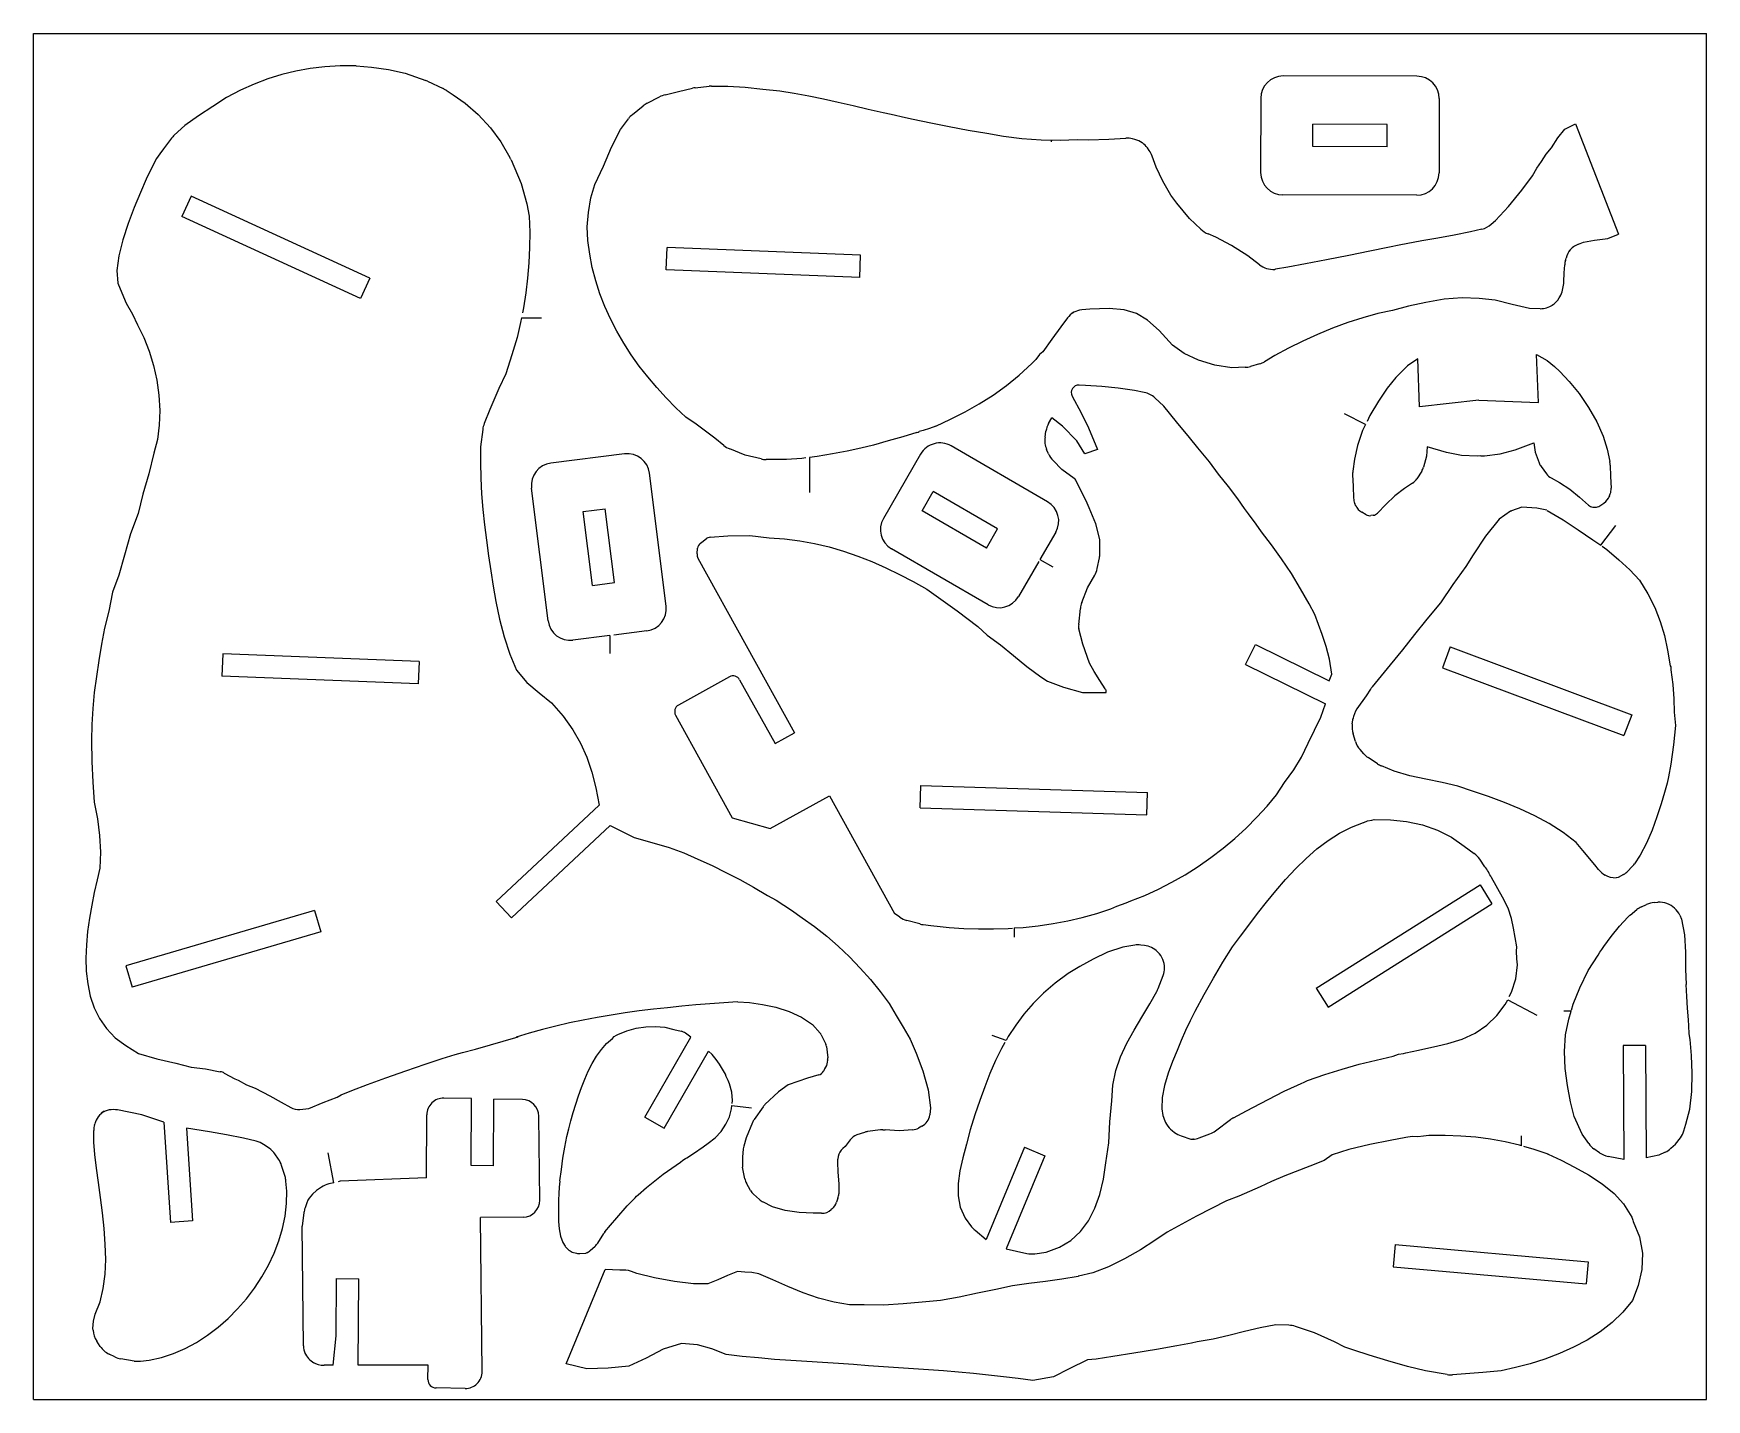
# Model space of a CAD drawing. Extents: x 144 to 444, y 514 to 759.
import ezdxf

# ---------------------------------------------------------------- set-up
doc = ezdxf.new("R2010")
doc.units = 0
doc.linetypes.add('AUSGEZOGEN', pattern=[0])
doc.layers.add('01_DREHEN', color=7, linetype='AUSGEZOGEN')
doc.layers.add('02_MITTEL', color=2, linetype='AUSGEZOGEN')

msp = doc.modelspace()

# ---------------------------------------------------------------- linework, layer by layer
at = {"layer": '01_DREHEN'}
for p, q in [((198.917185, 753.090699), (196.176585, 752.919353)), ((201.775342, 753.132685), (198.917185, 753.090699)), ((201.808927, 753.131683), (204.568345, 752.881311)), ((185.975886, 750.775303), (183.512518, 749.833444)), ((188.45326, 751.546587), (185.975886, 750.775303)), ((190.965356, 752.155519), (188.45326, 751.546587)), ((193.532892, 752.610356), (190.965356, 752.155519)), ((196.176585, 752.919353), (193.532892, 752.610356)), ((204.568345, 752.881311), (207.587769, 752.471917)), ((207.587769, 752.471917), (210.599647, 751.810639)), ((210.599647, 751.810639), (214.25705, 750.466257)), ((214.564127, 750.338656), (217.390798, 749.023743)), ((392.006096, 751.242842), (368.006386, 751.292049)), ((178.544899, 747.405145), (176.101249, 745.791112)), ((181.042439, 748.712821), (178.544899, 747.405145)), ((183.512518, 749.833444), (181.042439, 748.712821)), ((217.900225, 748.739881), (219.166338, 747.907953)), ((219.166338, 747.907953), (221.352297, 746.436052)), ((253.961659, 746.395307), (256.192672, 747.532406)), ((257.202287, 747.886393), (259.614705, 748.508986)), ((259.614705, 748.508986), (262.116919, 749.091622)), ((262.585988, 749.17178), (265.089692, 749.447627)), ((265.527012, 749.471686), (268.407933, 749.472209)), ((268.407933, 749.472209), (271.568105, 749.258653)), ((271.568105, 749.258653), (274.706398, 748.94232)), ((274.706398, 748.94232), (277.741142, 748.634462)), ((277.741142, 748.634462), (280.319104, 748.199915)), ((280.319104, 748.199915), (282.934736, 747.711279)), ((282.934736, 747.711279), (285.579351, 747.175975)), ((285.579351, 747.175975), (288.244484, 746.601329)), ((363.998233, 747.300299), (363.970896, 733.967127)), ((395.997846, 747.234689), (395.970509, 733.901517)), ((173.530752, 744.143751), (171.051954, 742.379097)), ((176.101249, 745.791112), (173.530752, 744.143751)), ((221.352297, 746.436052), (223.685089, 744.369231)), ((223.685089, 744.369231), (225.901292, 741.963825)), ((251.33717, 744.383884), (253.262245, 745.941276)), ((288.244484, 746.601329), (290.921492, 745.994744)), ((290.921492, 745.994744), (293.601821, 745.363584)), ((293.601821, 745.363584), (296.276917, 744.715214)), ((296.276917, 744.715214), (297.732962, 744.434719)), ((297.732962, 744.434719), (300.30596, 743.862451)), ((171.051954, 742.379097), (169.165032, 740.6685)), ((225.901292, 741.963825), (227.737483, 739.47617)), ((247.587652, 738.497825), (249.217109, 741.671203)), ((249.217109, 741.671203), (250.601168, 743.603421)), ((300.30596, 743.862451), (301.678611, 743.549253)), ((301.678611, 743.549253), (304.84913, 742.875842)), ((304.84913, 742.875842), (308.136631, 742.197526)), ((308.136631, 742.197526), (311.499336, 741.569022)), ((311.499336, 741.569022), (314.895494, 741.044982)), ((314.895494, 741.044982), (317.868274, 740.501513)), ((373.313684, 738.614601), (373.321886, 742.614552)), ((386.655058, 742.587215), (373.321886, 742.614552)), ((386.646856, 738.587263), (386.655058, 742.587215)), ((417.26368, 740.183425), (418.519487, 741.759961)), ((418.519487, 741.759961), (420.428159, 742.694256)), ((420.428159, 742.694256), (428.149508, 722.912784)), ((167.245838, 738.235988), (166.558655, 737.319688)), ((168.654901, 740.109387), (167.245838, 738.235988)), ((227.737483, 739.47617), (229.36759, 736.674042)), ((246.146731, 735.109655), (247.587652, 738.497825)), ((317.868274, 740.501513), (321.171316, 740.078896)), ((321.171316, 740.078896), (324.613199, 739.814669)), ((324.613199, 739.814669), (328.002501, 739.746367)), ((326.446544, 739.475443), (326.462549, 739.553901)), ((326.462549, 739.553901), (326.492475, 739.637818)), ((326.492475, 739.637818), (326.529345, 739.724459)), ((328.002501, 739.746367), (331.147802, 739.911528)), ((331.147802, 739.911528), (333.099862, 739.814866)), ((333.099862, 739.814866), (336.72839, 739.942552)), ((336.72839, 739.942552), (339.782585, 740.120855)), ((341.425152, 739.896123), (341.005129, 740.003352)), ((342.766001, 739.271565), (342.75645, 739.278368)), ((343.98693, 737.949702), (343.666679, 738.384793)), ((386.646856, 738.587263), (373.313684, 738.614601)), ((415.185122, 737.234935), (416.131092, 738.374496)), ((416.131092, 738.374496), (417.26368, 740.183425)), ((166.015506, 736.473135), (164.969561, 734.520412)), ((166.558655, 737.319688), (166.015506, 736.473135)), ((229.593414, 736.222491), (231.37748, 732.009605)), ((244.558171, 731.831988), (246.146731, 735.109655)), ((345.227326, 734.951859), (344.538166, 736.907817)), ((413.498633, 734.779704), (414.336644, 735.94911)), ((414.336644, 735.94911), (415.185122, 737.234935)), ((164.15938, 732.756263), (163.110778, 730.406548)), ((164.969561, 734.520412), (164.15938, 732.756263)), ((231.37748, 732.009605), (232.367355, 728.340763)), ((346.440133, 732.401175), (345.227326, 734.951859)), ((347.851528, 729.896284), (346.440133, 732.401175)), ((410.787558, 730.809632), (412.693248, 733.366415)), ((412.693248, 733.366415), (413.498633, 734.779704)), ((163.110778, 730.406548), (161.98468, 727.721586)), ((172.232311, 729.734336), (170.560885, 726.100327)), ((204.257698, 715.004582), (172.232311, 729.734336)), ((243.446354, 726.813772), (243.876985, 729.45823)), ((243.876985, 729.45823), (244.558171, 731.831988)), ((348.932494, 728.469956), (347.851528, 729.896284)), ((391.962356, 729.909766), (367.962646, 729.958974)), ((408.38939, 727.88302), (410.787558, 730.809632)), ((161.98468, 727.721586), (160.890921, 724.840594)), ((202.586272, 711.370573), (170.560885, 726.100327)), ((232.367355, 728.340763), (232.836373, 726.121354)), ((232.836373, 726.121354), (232.904553, 723.28487)), ((243.208821, 724.229014), (243.446354, 726.813772)), ((351.213786, 725.751556), (348.932494, 728.469956)), ((406.10657, 725.36024), (408.38939, 727.88302)), ((160.890921, 724.840594), (159.939305, 721.902824)), ((232.904553, 723.28487), (232.876176, 720.499704)), ((243.357528, 721.764648), (243.208821, 724.229014)), ((353.230766, 723.817506), (351.213786, 725.751556)), ((401.60559, 723.328944), (398.682, 722.741991)), ((403.646547, 723.822191), (401.60559, 723.328944)), ((405.319487, 724.681338), (406.10657, 725.36024)), ((159.939305, 721.902824), (159.239736, 719.047455)), ((232.876176, 720.499704), (232.750593, 717.757607)), ((243.668487, 719.33013), (243.357528, 721.764648)), ((257.37158, 716.52794), (257.527801, 720.524848)), ((292.251693, 719.167646), (257.527801, 720.524848)), ((355.967869, 722.360164), (354.590823, 722.960816)), ((358.743774, 720.864899), (355.967869, 722.360164)), ((361.70312, 719.02454), (358.743774, 720.864899)), ((386.787418, 720.525207), (383.553098, 719.865699)), ((389.093739, 720.996952), (386.787418, 720.525207)), ((390.095997, 721.19911), (389.093739, 720.996952)), ((392.874476, 721.718762), (390.095997, 721.19911)), ((395.754052, 722.21916), (392.874476, 721.718762)), ((398.682, 722.741991), (395.754052, 722.21916)), ((419.47831, 720.132441), (419.294949, 719.901426)), ((420.951543, 721.132196), (421.850496, 721.48922)), ((421.850496, 721.48922), (423.856627, 721.868255)), ((423.856627, 721.868255), (426.2407, 722.162897)), ((426.2407, 722.162897), (428.149508, 722.912784)), ((159.239736, 719.047455), (158.901982, 716.413706)), ((232.750593, 717.757607), (232.527189, 715.050362)), ((244.134358, 716.928536), (243.668487, 719.33013)), ((292.095471, 715.170738), (292.251693, 719.167646)), ((363.74921, 717.435711), (361.70312, 719.02454)), ((372.042678, 717.578762), (368.856913, 716.986405)), ((375.804696, 718.310663), (372.042678, 717.578762)), ((379.766843, 719.100257), (375.804696, 718.310663)), ((383.553098, 719.865699), (379.766843, 719.100257)), ((418.414101, 715.964092), (418.504499, 717.441874)), ((418.621235, 718.186665), (418.735572, 718.634726)), ((158.901982, 716.413706), (159.035945, 714.140725)), ((159.035945, 714.140725), (159.751396, 712.367797)), ((204.257698, 715.004582), (202.586272, 711.370573)), ((232.527189, 715.050362), (232.205313, 712.369684)), ((244.747693, 714.562935), (244.134358, 716.928536)), ((245.501169, 712.236447), (244.747693, 714.562935)), ((292.095471, 715.170738), (257.37158, 716.52794)), ((366.623372, 716.615383), (366.501445, 716.606244)), ((368.856913, 716.986405), (366.623372, 716.615383)), ((418.334157, 714.347485), (418.414101, 715.964092)), ((159.751396, 712.367797), (160.563276, 710.535856)), ((232.205313, 712.369684), (231.784316, 709.707324)), ((246.387319, 709.9521), (245.501169, 712.236447)), ((396.857958, 711.245029), (393.608674, 710.688287)), ((400.096349, 711.52032), (396.857958, 711.245029)), ((403.182239, 711.389335), (400.096349, 711.52032)), ((406.055425, 711.088788), (403.182239, 711.389335)), ((409.095919, 710.275278), (406.055425, 711.088788)), ((417.514756, 711.486139), (417.614538, 711.655742)), ((418.089323, 712.899951), (418.26144, 713.760979)), ((160.563276, 710.535856), (161.684595, 708.560228)), ((161.684595, 708.560228), (162.605742, 706.635412)), ((231.784316, 709.707324), (231.609802, 708.818505)), ((247.398833, 707.712982), (246.387319, 709.9521)), ((330.200038, 708.740219), (330.431707, 708.884662)), ((331.909093, 709.348345), (331.487998, 709.259211)), ((333.318415, 709.435845), (331.909093, 709.348345)), ((336.790143, 709.567545), (333.318415, 709.435845)), ((339.485669, 709.354755), (336.790143, 709.567545)), ((341.689062, 708.694315), (339.485669, 709.354755)), ((343.68438, 707.483095), (341.689062, 708.694315)), ((385.000311, 708.667996), (382.302422, 707.934927)), ((387.64386, 709.229762), (385.000311, 708.667996)), ((390.490105, 709.974922), (387.64386, 709.229762)), ((393.608674, 710.688287), (390.490105, 709.974922)), ((412.19323, 709.558469), (409.095919, 710.275278)), ((414.110856, 709.551927), (412.19323, 709.558469)), ((416.312262, 710.203225), (416.254941, 710.165775)), ((162.605742, 706.635412), (163.705374, 704.378942)), ((231.263548, 707.055), (230.642395, 704.404526)), ((231.433249, 707.919301), (231.263548, 707.055)), ((231.433249, 707.919301), (235.034854, 707.919301)), ((248.528251, 705.522193), (247.398833, 707.712982)), ((249.768211, 703.382766), (248.528251, 705.522193)), ((328.143668, 706.277031), (326.513782, 704.059208)), ((329.34263, 707.883167), (328.143668, 706.277031)), ((345.755678, 705.617965), (343.68438, 707.483095)), ((348.187026, 702.995765), (345.755678, 705.617965)), ((376.855263, 706.040162), (374.161727, 704.921148)), ((379.57814, 707.051872), (376.855263, 706.040162)), ((382.302422, 707.934927), (379.57814, 707.051872)), ((163.705374, 704.378942), (164.654981, 701.944318)), ((230.642395, 704.404526), (229.675258, 701.28106)), ((251.111317, 701.297829), (249.768211, 703.382766)), ((326.513782, 704.059208), (324.893564, 701.837164)), ((350.255894, 701.525022), (348.187026, 702.995765)), ((368.974072, 702.446464), (366.535699, 701.133445)), ((371.525341, 703.716128), (368.974072, 702.446464)), ((374.161727, 704.921148), (371.525341, 703.716128)), ((164.654981, 701.944318), (165.435726, 699.376172)), ((165.435726, 699.376172), (166.0287, 696.718967)), ((229.675258, 701.28106), (228.610536, 697.891589)), ((252.550177, 699.2704), (251.111317, 701.297829)), ((254.077405, 697.303574), (252.550177, 699.2704)), ((320.691473, 697.655126), (322.919833, 699.691697)), ((323.678366, 700.457008), (322.919833, 699.691697)), ((324.342539, 701.309611), (323.678366, 700.457008)), ((324.893564, 701.837164), (324.342539, 701.309611)), ((352.857098, 700.297072), (350.255894, 701.525022)), ((355.773286, 699.411247), (352.857098, 700.297072)), ((358.787106, 698.966701), (355.773286, 699.411247)), ((361.184884, 699.04622), (358.787106, 698.966701)), ((363.762531, 699.661563), (362.158364, 699.199985)), ((366.535699, 701.133445), (364.666084, 700.047073)), ((390.313244, 699.301275), (389.095435, 698.126727)), ((392.138135, 700.55219), (390.313244, 699.301275)), ((392.463619, 691.93224), (392.138135, 700.55219)), ((413.781547, 692.737191), (413.456064, 701.357141)), ((413.456064, 701.357141), (415.370092, 700.247406)), ((415.370092, 700.247406), (416.673007, 699.168038)), ((416.673007, 699.168038), (417.645331, 698.308852)), ((166.0287, 696.718967), (166.415096, 694.017299)), ((228.610536, 697.891589), (227.343309, 695.22529)), ((255.685604, 695.400479), (254.077405, 697.303574)), ((318.376823, 695.785489), (320.691473, 697.655126)), ((388.190672, 697.196663), (386.669109, 695.2732)), ((389.095435, 698.126727), (388.190672, 697.196663)), ((417.645331, 698.308852), (419.307611, 696.505609)), ((419.307611, 696.505609), (421.070563, 694.313242)), ((166.415096, 694.017299), (166.576009, 691.315735)), ((227.343309, 695.22529), (225.77789, 691.452352)), ((257.367394, 693.564102), (255.685604, 695.400479)), ((259.115346, 691.797557), (257.367394, 693.564102)), ((313.514502, 692.493997), (315.982352, 694.069516)), ((315.982352, 694.069516), (318.376823, 695.785489)), ((330.173327, 693.889532), (331.769465, 690.871478)), ((332.579125, 695.799991), (331.403197, 695.845207)), ((335.485755, 695.608467), (332.579125, 695.799991)), ((338.441823, 695.312108), (335.485755, 695.608467)), ((341.370269, 694.890701), (338.441823, 695.312108)), ((343.102755, 694.543031), (341.370269, 694.890701)), ((346.631933, 692.094263), (345.015346, 693.57284)), ((386.669109, 695.2732), (385.076507, 692.95413)), ((403.092262, 693.137731), (392.463619, 691.93224)), ((403.092262, 693.137731), (413.781547, 692.737191)), ((421.070563, 694.313242), (422.777864, 691.859025)), ((166.576009, 691.315735), (166.492564, 688.658804)), ((225.77789, 691.452352), (224.752074, 688.93712)), ((260.922107, 690.103952), (259.115346, 691.797557)), ((262.727505, 688.826952), (260.922107, 690.103952)), ((308.384469, 689.711137), (310.979723, 691.045618)), ((310.979723, 691.045618), (313.514502, 692.493997)), ((331.769465, 690.871478), (333.108403, 688.194107)), ((348.865186, 689.271971), (346.631933, 692.094263)), ((382.802746, 688.805497), (379.012347, 690.696427)), ((383.559143, 690.378151), (383.045184, 689.30956)), ((385.076507, 692.95413), (383.559143, 690.378151)), ((422.777864, 691.859025), (424.273135, 689.27028)), ((166.492564, 688.658804), (166.145921, 686.091037)), ((224.484543, 687.904524), (224.106914, 684.76683)), ((266.128816, 686.323145), (262.727505, 688.826952)), ((302.344324, 687.345535), (299.802695, 686.569283)), ((303.45874, 687.717786), (302.7583, 687.497383)), ((304.578063, 688.063153), (303.45874, 687.717786)), ((305.735248, 688.477372), (304.578063, 688.063153)), ((305.735248, 688.477372), (308.384469, 689.711137)), ((325.309167, 686.532061), (325.478773, 687.613277)), ((325.959506, 688.981489), (326.516657, 689.954189)), ((328.428028, 688.467544), (326.516657, 689.954189)), ((331.011962, 685.861302), (328.428028, 688.467544)), ((333.108403, 688.194107), (334.730605, 684.283007)), ((351.190881, 686.468937), (348.865186, 689.271971)), ((382.26335, 687.684018), (381.335441, 685.010524)), ((382.802746, 688.805497), (382.26335, 687.684018)), ((424.273135, 689.27028), (425.400013, 686.674374)), ((166.145921, 686.091037), (165.517173, 683.657032)), ((224.106914, 684.76683), (224.075447, 681.950193)), ((267.723431, 685.010392), (266.128816, 686.323145)), ((271.538448, 683.269892), (268.766939, 684.389962)), ((289.826445, 684.020651), (287.210165, 683.498776)), ((292.256898, 684.565798), (289.826445, 684.020651)), ((294.58103, 685.077623), (292.256898, 684.565798)), ((297.165561, 685.829181), (294.58103, 685.077623)), ((299.802695, 686.569283), (297.165561, 685.829181)), ((325.774621, 674.919679), (308.466303, 684.940284)), ((325.944725, 683.515043), (325.598241, 684.304288)), ((332.430563, 683.541599), (331.011962, 685.861302)), ((334.730605, 684.283007), (332.430563, 683.541599)), ((352.703736, 684.594329), (351.190881, 686.468937)), ((354.776338, 682.072896), (352.703736, 684.594329)), ((381.335441, 685.010524), (380.799919, 682.539863)), ((393.860451, 684.760453), (393.714389, 683.088858)), ((397.291311, 683.743871), (393.860451, 684.760453)), ((406.905209, 683.494587), (409.585097, 684.208077)), ((409.585097, 684.208077), (412.929526, 685.480489)), ((412.929526, 685.480489), (413.201229, 683.824668)), ((425.400013, 686.674374), (426.110319, 684.336556)), ((426.110319, 684.336556), (426.567971, 682.128891)), ((165.517173, 683.657032), (164.639956, 679.917116)), ((224.075447, 681.950193), (224.14167, 679.142743)), ((249.929998, 683.501918), (236.699759, 681.848138)), ((274.388465, 682.609959), (271.538448, 683.269892)), ((278.947848, 682.503795), (275.287452, 682.506856)), ((281.700717, 682.697247), (278.947848, 682.503795)), ((282.397793, 682.784091), (281.700717, 682.697247)), ((284.478206, 683.043275), (283.06659, 682.867412)), ((283.06659, 682.867412), (283.06659, 676.593465)), ((287.210165, 683.498776), (284.478206, 683.043275)), ((303.000508, 683.482739), (296.320091, 671.943837)), ((328.353143, 680.688175), (326.750731, 682.322978)), ((356.406573, 679.870944), (354.776338, 682.072896)), ((380.799919, 682.539863), (380.513589, 680.389908)), ((393.714389, 683.088858), (393.15744, 681.124464)), ((400.017373, 683.234506), (397.291311, 683.743871)), ((402.812072, 683.096981), (400.017373, 683.234506)), ((403.469591, 683.14474), (402.812072, 683.096981)), ((403.469591, 683.14474), (404.128838, 683.146701)), ((404.128838, 683.146701), (406.905209, 683.494587)), ((413.201229, 683.824668), (413.904729, 681.907868)), ((414.259372, 681.247413), (415.220359, 679.939885)), ((426.661317, 681.500085), (426.718405, 679.454015)), ((164.639956, 679.917116), (163.519579, 676.289027)), ((224.14167, 679.142743), (224.294095, 676.344823)), ((257.372008, 656.21455), (254.395204, 680.02898)), ((330.5648, 679.084524), (328.353143, 680.688175)), ((332.894949, 674.6622), (330.80948, 678.797121)), ((358.18295, 677.652169), (356.406573, 679.870944)), ((380.467928, 679.755853), (380.565298, 677.711304)), ((391.209678, 678.255607), (389.786647, 677.308567)), ((392.853613, 680.439145), (391.993964, 679.062872)), ((416.063289, 679.194063), (417.553685, 678.357032)), ((417.553685, 678.357032), (419.418255, 677.194016)), ((426.718405, 679.454015), (426.809189, 677.34046)), ((163.519579, 676.289027), (162.672776, 672.81712)), ((224.294095, 676.344823), (224.521238, 673.556776)), ((236.203625, 653.568502), (233.226821, 677.382933)), ((303.273763, 673.310306), (305.277888, 676.771977)), ((316.81679, 670.09156), (305.277888, 676.771977)), ((359.907429, 675.439432), (358.18295, 677.652169)), ((361.068428, 673.743701), (359.907429, 675.439432)), ((380.565298, 677.711304), (380.634159, 675.596921)), ((388.015091, 676.008253), (386.416819, 674.409431)), ((389.786647, 677.308567), (388.015091, 676.008253)), ((419.418255, 677.194016), (421.132544, 675.720274)), ((421.132544, 675.720274), (422.73633, 674.312948)), ((426.488241, 675.832323), (426.670476, 676.36989)), ((426.531203, 675.944332), (426.488241, 675.832323)), ((162.672776, 672.81712), (161.314783, 669.194874)), ((224.521238, 673.556776), (224.811612, 670.778944)), ((242.487989, 673.165794), (246.457061, 673.661928)), ((244.141769, 659.935554), (242.487989, 673.165794)), ((248.110841, 660.431688), (246.457061, 673.661928)), ((314.812665, 666.629889), (303.273763, 673.310306)), ((333.202854, 673.824293), (332.894949, 674.6622)), ((334.450063, 670.956258), (333.202854, 673.824293)), ((361.824329, 672.783213), (361.068428, 673.743701)), ((363.193234, 670.894012), (361.824329, 672.783213)), ((381.067923, 674.117282), (380.845668, 674.639575)), ((381.016637, 674.225732), (381.067923, 674.117282)), ((382.887595, 672.602616), (382.10377, 673.050747)), ((384.153036, 672.497311), (383.73116, 672.439246)), ((386.416819, 674.409431), (384.923729, 672.885169)), ((408.802244, 673.212092), (406.762112, 671.806653)), ((408.868452, 673.222511), (408.802244, 673.212092)), ((408.923674, 673.24552), (408.868452, 673.222511)), ((408.977692, 673.285195), (408.923674, 673.24552)), ((410.781581, 673.943411), (408.977692, 673.285195)), ((413.481386, 673.796646), (410.781581, 673.943411)), ((415.312087, 673.402161), (413.481386, 673.796646)), ((415.361431, 673.345506), (418.19085, 671.65982)), ((423.534077, 673.984313), (423.959131, 673.958228)), ((424.787974, 674.184747), (425.535772, 674.690711)), ((161.314783, 669.194874), (160.226469, 665.347973)), ((224.811612, 670.778944), (225.153731, 668.011671)), ((314.812665, 666.629889), (316.81679, 670.09156)), ((327.232167, 669.453884), (324.408882, 664.5773)), ((335.157652, 668.16021), (334.450063, 670.956258)), ((364.127339, 669.52929), (363.193234, 670.894012)), ((365.918065, 667.188269), (364.127339, 669.52929)), ((406.762112, 671.806653), (404.291089, 668.742515)), ((418.19085, 671.65982), (420.923445, 669.887951)), ((420.923445, 669.887951), (423.552902, 668.097251)), ((424.959503, 667.124767), (427.682218, 670.696281)), ((225.153731, 668.011671), (225.536109, 665.255298)), ((262.922208, 665.570956), (263.019257, 666.57316)), ((263.530184, 667.498965), (264.548349, 668.287164)), ((265.247021, 668.560979), (268.406221, 668.840507)), ((268.406221, 668.840507), (272.381226, 668.879042)), ((272.381226, 668.879042), (275.844006, 668.458848)), ((275.844006, 668.458848), (278.609983, 668.280974)), ((278.609983, 668.280974), (281.323848, 667.945398)), ((281.323848, 667.945398), (283.989714, 667.460671)), ((283.989714, 667.460671), (286.611852, 666.835259)), ((286.611852, 666.835259), (289.194409, 666.077707)), ((289.194409, 666.077707), (291.741623, 665.196485)), ((315.085954, 656.457436), (297.777636, 666.478042)), ((335.141449, 665.63331), (335.157652, 668.16021)), ((367.719358, 664.673891), (365.918065, 667.188269)), ((404.291089, 668.742515), (402.072609, 665.431295)), ((423.552902, 668.097251), (424.959503, 667.124767)), ((425.210976, 666.950906), (426.072882, 666.355009)), ((426.072882, 666.355009), (428.212654, 664.52783)), ((160.226469, 665.347973), (159.250428, 661.759143)), ((225.536109, 665.255298), (225.947261, 662.510168)), ((263.082489, 664.797273), (280.399144, 633.479041)), ((291.741623, 665.196485), (294.257669, 664.200104)), ((294.257669, 664.200104), (296.746762, 663.097101)), ((296.746762, 663.097101), (299.213072, 661.895954)), ((324.193832, 664.205851), (320.55175, 657.914982)), ((324.408882, 664.5773), (326.704853, 663.248053)), ((334.672383, 662.93897), (335.062141, 664.865983)), ((369.478988, 662.039356), (367.719358, 664.673891)), ((400.79013, 663.284673), (398.452853, 660.08585)), ((402.072609, 665.431295), (400.79013, 663.284673)), ((428.212654, 664.52783), (430.152973, 662.72624)), ((159.250428, 661.759143), (158.094413, 658.689884)), ((225.947261, 662.510168), (226.3757, 659.776623)), ((244.141769, 659.935554), (248.110841, 660.431688)), ((299.213072, 661.895954), (301.660808, 660.605168)), ((301.660808, 660.605168), (304.094183, 659.233284)), ((332.927557, 659.487917), (334.220733, 661.740395)), ((371.144722, 659.337865), (369.478988, 662.039356)), ((398.452853, 660.08585), (396.211826, 656.80706)), ((430.152973, 662.72624), (431.913831, 660.861301)), ((431.913831, 660.861301), (433.417679, 658.387376)), ((158.094413, 658.689884), (157.467106, 655.313519)), ((226.3757, 659.776623), (226.80994, 657.055007)), ((226.80994, 657.055007), (227.483215, 653.865708)), ((304.094183, 659.233284), (305.797703, 658.0265)), ((305.797703, 658.0265), (309.543711, 655.356527)), ((331.902274, 656.834357), (332.927557, 659.487917)), ((372.66433, 656.622621), (371.144722, 659.337865)), ((433.417679, 658.387376), (434.635645, 655.937311)), ((157.467106, 655.313519), (156.647606, 652.25661)), ((309.543711, 655.356527), (313.276541, 652.573924)), ((331.369133, 652.884349), (331.65243, 655.781941)), ((373.704785, 654.689139), (372.66433, 656.622621)), ((375.025055, 651.099164), (373.704785, 654.689139)), ((396.211826, 656.80706), (393.79415, 653.883598)), ((434.635645, 655.937311), (435.605544, 653.46828)), ((156.647606, 652.25661), (156.125722, 649.357218)), ((227.483215, 653.865708), (228.33025, 650.690118)), ((253.89907, 651.749344), (248.013921, 651.0137)), ((313.276541, 652.573924), (314.940524, 651.029248)), ((314.940524, 651.029248), (317.318129, 649.290588)), ((332.117059, 649.406892), (331.357082, 652.12591)), ((375.725416, 648.957409), (375.025055, 651.099164)), ((391.568952, 651.12419), (389.380086, 648.370243)), ((393.79415, 653.883598), (391.568952, 651.12419)), ((435.605544, 653.46828), (436.365273, 650.937391)), ((156.125722, 649.357218), (155.638365, 646.472662)), ((228.33025, 650.690118), (229.350295, 647.610212)), ((247.279838, 650.92194), (240.668831, 650.095564)), ((247.279838, 650.92194), (247.279838, 647.728247)), ((317.318129, 649.290588), (319.655556, 647.344149)), ((333.282626, 645.984281), (332.117059, 649.406892)), ((361.285273, 645.758965), (363.053869, 649.346687)), ((363.053869, 649.346687), (376.279305, 642.827106)), ((376.302921, 646.697216), (375.725416, 648.957409)), ((389.380086, 648.370243), (387.205612, 645.651249)), ((397.964902, 648.896622), (396.565002, 645.149628)), ((397.964902, 648.896622), (430.517614, 636.73473)), ((436.365273, 650.937391), (436.952692, 648.301839)), ((436.952692, 648.301839), (437.405711, 645.51876)), ((155.638365, 646.472662), (155.203027, 643.597714)), ((177.861879, 647.649698), (177.704521, 643.652835)), ((213.084996, 646.262948), (177.861879, 647.649698)), ((213.084996, 646.262948), (212.927638, 642.266084)), ((229.350295, 647.610212), (230.54267, 644.707962)), ((319.655556, 647.344149), (322.045653, 645.359816)), ((322.045653, 645.359816), (324.581206, 643.507548)), ((334.092735, 644.503182), (333.282626, 645.984281)), ((361.285273, 645.758965), (375.624086, 638.690536)), ((376.738494, 643.99508), (376.302921, 646.697216)), ((387.205612, 645.651249), (383.967, 641.711299)), ((396.565002, 645.149628), (429.117714, 632.987736)), ((437.405711, 645.51876), (437.497901, 645.311217)), ((437.497901, 645.311217), (437.538932, 644.979429)), ((155.203027, 643.597714), (154.837236, 640.72718)), ((212.927638, 642.266084), (177.704521, 643.652835)), ((230.54267, 644.707962), (232.380467, 642.501815)), ((232.380467, 642.501815), (234.579707, 640.643455)), ((268.744336, 643.535644), (259.588413, 638.473099)), ((270.556339, 643.013983), (276.898649, 631.543527)), ((324.581206, 643.507548), (325.742986, 642.732379)), ((325.742986, 642.732379), (328.603926, 641.657719)), ((335.112826, 642.870173), (334.092735, 644.503182)), ((336.104849, 641.38112), (335.112826, 642.870173)), ((376.279305, 642.827106), (376.738494, 643.99508)), ((437.538932, 644.979429), (437.548262, 644.806004)), ((437.548262, 644.806004), (437.857401, 642.14456)), ((437.857401, 642.14456), (438.091395, 639.594835)), ((154.837236, 640.72718), (154.558448, 637.855833)), ((234.579707, 640.643455), (236.789074, 638.874409)), ((328.603926, 641.657719), (332.058744, 640.718168)), ((332.058744, 640.718168), (336.291719, 640.724226)), ((336.168601, 641.26216), (336.104849, 641.38112)), ((336.245466, 641.126613), (336.168601, 641.26216)), ((336.291719, 640.724226), (336.245466, 641.126613)), ((382.92065, 640.095709), (381.249908, 637.769229)), ((383.661437, 641.285493), (382.92065, 640.095709)), ((438.091395, 639.594835), (438.120295, 637.19413)), ((154.558448, 637.855833), (154.384121, 634.978411)), ((236.789074, 638.874409), (238.890355, 636.453438)), ((238.890355, 636.453438), (240.618734, 634.048867)), ((259.066753, 636.661096), (269.23771, 618.266295)), ((372.508086, 631.601267), (374.755776, 636.312367)), ((374.755776, 636.312367), (375.624086, 638.690536)), ((380.410718, 635.085233), (380.554006, 636.116331)), ((380.554006, 636.116331), (380.533269, 635.95913)), ((430.517614, 636.73473), (429.117714, 632.987736)), ((438.120295, 637.19413), (438.344089, 634.814481)), ((154.384121, 634.978411), (154.331781, 632.089688)), ((240.618734, 634.048867), (242.023286, 631.611028)), ((276.898649, 631.543527), (280.399144, 633.479041)), ((380.411611, 635.091062), (380.410718, 635.085233)), ((380.967019, 631.949311), (380.547409, 633.292607)), ((438.344089, 634.814481), (438.031429, 631.330565)), ((154.331781, 632.089688), (154.369142, 628.333688)), ((242.023286, 631.611028), (243.153153, 629.090219)), ((371.276193, 629.146843), (372.508086, 631.601267)), ((382.472462, 629.723046), (381.795736, 630.484186)), ((438.031429, 631.330565), (437.51557, 627.882646)), ((154.369142, 628.333688), (154.587424, 624.632058)), ((243.153153, 629.090219), (244.057343, 626.436808)), ((369.929845, 626.838623), (371.276193, 629.146843)), ((384.95496, 627.915425), (383.24851, 629.048974)), ((387.909585, 626.594574), (385.61536, 627.561035)), ((437.51557, 627.882646), (437.129746, 625.610923)), ((154.587424, 624.632058), (154.809268, 621.049856)), ((244.057343, 626.436808), (244.785031, 623.601091)), ((302.901631, 620.055637), (303.028549, 624.053583)), ((303.028549, 624.053583), (343.674333, 622.763241)), ((366.795208, 622.364116), (368.267233, 624.589973)), ((368.267233, 624.589973), (369.929845, 626.838623)), ((390.719017, 625.795229), (387.909585, 626.594574)), ((393.614134, 625.174588), (390.719017, 625.795229)), ((396.512317, 624.598105), (393.614134, 625.174588)), ((399.330887, 623.931259), (396.512317, 624.598105)), ((436.842308, 624.459715), (436.390627, 622.786793)), ((437.129746, 625.610923), (436.842308, 624.459715)), ((154.809268, 621.049856), (155.384503, 618.059387)), ((244.785031, 623.601091), (245.388414, 620.517063)), ((276.03279, 616.310049), (286.647208, 622.179034)), ((286.647208, 622.179034), (298.302669, 601.099418)), ((343.547414, 618.765295), (343.674333, 622.763241)), ((365.116359, 620.319595), (366.795208, 622.364116)), ((401.987195, 623.039517), (399.330887, 623.931259)), ((404.853374, 622.043443), (401.987195, 623.039517)), ((407.678044, 620.998983), (404.853374, 622.043443)), ((436.390627, 622.786793), (435.784892, 620.732945)), ((155.384503, 618.059387), (155.786072, 615.058333)), ((245.388414, 620.517063), (226.891455, 603.242613)), ((269.23771, 618.266295), (276.03279, 616.310049)), ((302.901631, 620.055637), (343.547414, 618.765295)), ((361.391564, 616.405574), (363.311535, 618.330611)), ((363.311535, 618.330611), (365.116359, 620.319595)), ((410.442671, 619.870563), (407.678044, 620.998983)), ((413.128844, 618.622561), (410.442671, 619.870563)), ((415.718064, 617.219317), (413.128844, 618.622561)), ((435.035216, 618.438953), (434.151758, 616.045617)), ((435.784892, 620.732945), (435.035216, 618.438953)), ((155.786072, 615.058333), (155.955604, 612.095729)), ((247.307987, 616.836712), (229.621597, 600.319259)), ((247.307987, 616.836712), (251.62441, 614.739626)), ((359.367285, 614.55299), (361.391564, 616.405574)), ((376.064678, 614.180081), (378.1216, 615.503412)), ((378.1216, 615.503412), (380.236637, 616.592799)), ((380.236637, 616.592799), (382.408631, 617.416252)), ((382.408631, 617.416252), (382.437246, 617.401147)), ((382.437246, 617.401147), (382.459263, 617.389524)), ((382.459263, 617.389524), (382.468059, 617.384881)), ((382.468059, 617.384881), (383.141573, 617.685079)), ((383.141573, 617.685079), (383.904933, 617.819648)), ((383.904933, 617.819648), (384.343452, 617.914642)), ((384.343452, 617.914642), (387.23591, 617.903177)), ((387.23591, 617.903177), (390.132406, 617.59851)), ((390.132406, 617.59851), (392.969496, 616.984892)), ((392.969496, 616.984892), (395.683755, 616.046679)), ((395.683755, 616.046679), (398.211739, 614.76812)), ((418.191826, 615.625246), (415.718064, 617.219317)), ((420.531657, 613.804751), (418.191826, 615.625246)), ((434.151758, 616.045617), (433.144706, 613.693726)), ((155.955604, 612.095729), (155.834657, 609.220548)), ((251.62441, 614.739626), (254.80653, 613.833229)), ((254.80653, 613.833229), (257.932062, 612.932021)), ((257.932062, 612.932021), (260.52979, 611.933133)), ((355.049358, 611.099161), (357.249604, 612.781361)), ((357.249604, 612.781361), (359.367285, 614.55299)), ((372.12955, 610.959633), (374.066967, 612.654825)), ((374.066967, 612.654825), (376.064678, 614.180081)), ((398.211739, 614.76812), (400.489949, 613.133573)), ((400.489949, 613.133573), (402.277092, 611.854382)), ((421.740021, 612.382641), (420.531657, 613.804751)), ((423.92514, 609.783132), (421.740021, 612.382641)), ((433.144706, 613.693726), (432.024174, 611.52406)), ((155.834657, 609.220548), (155.330727, 607.094462)), ((260.52979, 611.933133), (263.084509, 610.852601)), ((263.084509, 610.852601), (265.60516, 609.693722)), ((265.60516, 609.693722), (268.100612, 608.459759)), ((350.444576, 608.036908), (352.777379, 609.514833)), ((352.777379, 609.514833), (355.049358, 611.099161)), ((368.44022, 607.18732), (370.253597, 609.126448)), ((370.253597, 609.126448), (372.12955, 610.959633)), ((404.171466, 609.479168), (403.277026, 610.820699)), ((424.580884, 608.958234), (423.92514, 609.783132)), ((430.557353, 609.422251), (429.817682, 608.686752)), ((432.024174, 611.52406), (430.995, 609.971118)), ((155.330727, 607.094462), (154.83327, 604.86986)), ((268.100612, 608.459759), (270.579836, 607.153908)), ((270.579836, 607.153908), (273.051705, 605.779534)), ((345.639833, 605.434073), (348.061782, 606.67383)), ((348.061782, 606.67383), (350.444576, 608.036908)), ((366.690486, 605.174209), (368.44022, 607.18732)), ((373.92295, 587.687293), (403.32379, 606.212446)), ((403.32379, 606.212446), (405.456135, 602.82825)), ((407.347988, 604.020286), (405.348687, 607.512307)), ((425.662551, 608.010148), (425.769137, 607.950919)), ((428.083393, 607.516269), (427.694835, 607.507584)), ((429.039002, 608.083501), (428.083393, 607.516269)), ((154.83327, 604.86986), (154.367543, 602.56962)), ((226.891455, 603.242613), (229.621597, 600.319259)), ((273.051705, 605.779534), (275.525154, 604.3398)), ((275.525154, 604.3398), (277.093803, 603.4626)), ((277.093803, 603.4626), (279.868339, 601.690413)), ((338.172299, 602.383822), (339.846626, 603.0086)), ((339.846626, 603.0086), (340.72202, 603.358464)), ((340.72202, 603.358464), (343.189631, 604.326104)), ((343.189631, 604.326104), (345.639833, 605.434073)), ((363.386512, 601.05402), (365.005551, 603.119102)), ((365.005551, 603.119102), (366.690486, 605.174209)), ((408.372265, 602.016173), (407.347988, 604.020286)), ((434.568576, 603.050347), (435.201824, 603.09096)), ((153.958864, 600.216584), (153.632556, 597.833595)), ((154.367543, 602.56962), (153.958864, 600.216584)), ((194.325533, 601.638506), (160.510924, 591.680431)), ((194.325533, 601.638506), (195.455503, 597.80147)), ((279.868339, 601.690413), (281.757476, 600.288241)), ((281.757476, 600.288241), (283.996415, 598.724035)), ((299.263385, 600.423107), (298.302669, 601.099418)), ((329.383493, 599.75207), (331.996872, 600.356279)), ((331.996872, 600.356279), (334.572918, 601.07771)), ((334.572918, 601.07771), (337.103313, 601.921294)), ((337.103313, 601.921294), (338.172299, 602.383822)), ((361.834497, 599.010965), (363.386512, 601.05402)), ((376.055296, 584.303097), (405.456135, 602.82825)), ((408.976545, 600.161967), (408.372265, 602.016173)), ((409.298286, 598.470965), (408.976545, 600.161967)), ((428.32719, 598.828436), (429.788719, 600.403356)), ((430.222457, 600.806332), (431.436268, 601.777052)), ((432.276568, 602.293376), (433.166652, 602.698769)), ((436.812147, 602.862914), (436.836783, 602.854049)), ((439.117964, 600.758539), (439.444714, 600.046456)), ((439.444714, 600.046456), (439.950789, 597.241068)), ((153.632556, 597.833595), (153.413872, 595.443531)), ((195.455503, 597.80147), (161.640894, 587.843394)), ((283.996415, 598.724035), (286.160889, 597.026549)), ((286.160889, 597.026549), (288.247001, 595.211631)), ((302.869394, 599.203612), (300.530712, 599.830215)), ((303.439732, 599.094439), (304.852562, 598.929126)), ((304.852562, 598.929126), (306.48779, 598.737791)), ((306.48779, 598.737791), (308.123018, 598.546455)), ((308.123018, 598.546455), (310.737737, 598.390475)), ((310.737737, 598.390475), (313.381242, 598.312248)), ((313.381242, 598.312248), (316.045247, 598.316701)), ((316.045247, 598.316701), (318.721502, 598.408793)), ((318.721502, 598.408793), (319.463226, 598.459895)), ((319.800512, 598.483133), (321.40172, 598.593451)), ((319.800512, 598.483133), (319.800512, 596.83749)), ((321.40172, 598.593451), (324.077616, 598.875601)), ((324.077616, 598.875601), (326.740969, 599.260165)), ((326.740969, 599.260165), (329.383493, 599.75207)), ((358.936009, 595.118747), (360.35063, 597.021868)), ((360.35063, 597.021868), (361.834497, 599.010965)), ((409.60995, 596.77685), (409.298286, 598.470965)), ((426.826981, 596.934418), (428.32719, 598.828436)), ((439.950789, 597.241068), (440.126991, 594.159877)), ((153.413872, 595.443531), (153.328166, 593.069198)), ((288.247001, 595.211631), (290.250889, 593.295196)), ((336.541267, 594.132511), (333.930715, 592.902238)), ((339.249755, 595.059433), (336.541267, 594.132511)), ((341.418073, 595.400364), (339.249755, 595.059433)), ((343.120414, 595.354785), (342.472681, 595.425369)), ((345.552264, 594.170349), (345.503691, 594.218519)), ((357.210179, 592.363383), (358.936009, 595.118747)), ((409.90141, 595.076491), (409.60995, 596.77685)), ((409.878303, 594.331624), (409.90141, 595.076491)), ((409.931986, 592.980531), (409.878303, 594.331624)), ((424.465153, 593.592322), (424.811548, 594.127381)), ((424.811548, 594.127381), (425.145596, 594.634972)), ((425.145596, 594.634972), (425.482915, 595.16343)), ((425.482915, 595.16343), (426.826981, 596.934418)), ((440.126991, 594.159877), (440.164697, 591.093627)), ((153.328166, 593.069198), (153.400693, 590.733509)), ((160.510924, 591.680431), (161.640894, 587.843394)), ((290.250889, 593.295196), (292.168723, 591.293089)), ((292.168723, 591.293089), (293.99664, 589.221157)), ((331.530507, 591.568554), (329.453099, 590.331423)), ((333.930715, 592.902238), (331.530507, 591.568554)), ((346.735759, 591.354426), (346.735598, 591.314232)), ((355.51315, 589.50733), (357.210179, 592.363383)), ((409.719497, 589.37208), (410.011749, 591.902752)), ((410.011749, 591.902752), (409.931986, 592.980531)), ((422.681967, 590.852114), (424.465153, 593.592322)), ((440.164697, 591.093627), (440.255288, 588.333061)), ((153.400693, 590.733509), (153.656807, 588.459238)), ((153.656807, 588.459238), (154.121762, 586.269296)), ((293.99664, 589.221157), (295.730744, 587.095316)), ((327.133224, 588.588834), (325.055074, 586.796243)), ((329.453099, 590.331423), (327.133224, 588.588834)), ((345.607909, 587.64919), (346.478748, 589.959626)), ((353.84798, 586.563221), (355.51315, 589.50733)), ((408.984133, 586.987175), (409.719497, 589.37208)), ((421.189172, 587.750721), (422.681967, 590.852114)), ((440.378803, 586.220957), (440.255288, 588.333061)), ((154.121762, 586.269296), (154.820912, 584.18649)), ((267.708747, 585.067009), (265.212996, 584.879889)), ((270.182167, 585.237987), (267.708747, 585.067009)), ((270.250338, 585.269568), (272.331804, 585.102174)), ((272.331804, 585.102174), (274.641845, 584.779116)), ((295.730744, 587.095316), (297.367238, 584.931409)), ((325.055074, 586.796243), (323.19676, 584.948378)), ((344.09924, 584.88653), (345.346164, 587.089896)), ((352.217788, 583.543656), (353.84798, 586.563221)), ((373.92295, 587.687293), (376.055296, 584.303097)), ((407.846276, 584.784459), (408.280019, 585.624118)), ((408.280019, 585.624118), (413.500315, 582.83754)), ((408.562575, 586.171102), (408.984133, 586.987175)), ((420.041332, 584.824263), (421.189172, 587.750721)), ((440.529491, 584.128616), (440.378803, 586.220957)), ((154.820912, 584.18649), (155.779512, 582.233699)), ((155.779512, 582.233699), (157.022882, 580.433764)), ((244.994276, 582.439616), (242.504196, 581.971511)), ((247.503369, 582.86443), (244.994276, 582.439616)), ((250.026825, 583.249015), (247.503369, 582.86443)), ((252.560095, 583.596365), (250.026825, 583.249015)), ((255.098597, 583.909475), (252.560095, 583.596365)), ((257.637748, 584.191404), (255.098597, 583.909475)), ((260.172897, 584.445081), (257.637748, 584.191404)), ((262.699529, 584.673567), (260.172897, 584.445081)), ((265.212996, 584.879889), (262.699529, 584.673567)), ((274.641845, 584.779116), (277.051528, 584.262459)), ((277.051528, 584.262459), (279.431919, 583.514297)), ((279.431919, 583.514297), (281.654015, 582.496663)), ((281.654015, 582.496663), (283.588884, 581.171651)), ((297.367238, 584.931409), (298.61494, 582.810091)), ((298.61494, 582.810091), (299.862641, 580.688772)), ((321.53638, 583.039935), (320.052036, 581.065716)), ((323.19676, 584.948378), (321.53638, 583.039935)), ((341.272265, 580.151684), (342.667124, 582.498793)), ((342.667124, 582.498793), (344.09924, 584.88653)), ((352.156703, 583.499914), (351.321867, 581.817175)), ((404.525537, 581.071333), (406.346543, 582.800356)), ((406.346543, 582.800356), (407.846276, 584.784459)), ((419.65293, 583.545052), (418.362734, 583.545052)), ((418.666999, 579.323786), (419.227734, 582.144662)), ((419.227734, 582.144662), (419.65293, 583.545052)), ((419.715156, 583.749995), (420.041332, 584.824263)), ((440.680179, 582.036275), (440.529491, 584.128616)), ((440.777978, 580.934894), (440.680179, 582.036275)), ((157.022882, 580.433764), (158.576343, 578.809529)), ((232.825558, 579.606304), (230.499283, 578.876767)), ((235.193793, 580.277546), (232.825558, 579.606304)), ((237.599372, 580.893487), (235.193793, 580.277546)), ((240.037679, 581.457156), (237.599372, 580.893487)), ((242.504196, 581.971511), (240.037679, 581.457156)), ((248.08259, 578.998898), (248.479037, 579.242061)), ((248.479037, 579.242061), (248.702884, 579.391622)), ((248.702884, 579.391622), (250.319842, 580.021995)), ((250.319842, 580.021995), (252.0036, 580.489606)), ((252.0036, 580.489606), (253.722217, 580.771696)), ((253.722217, 580.771696), (255.443735, 580.845572)), ((255.443735, 580.845572), (257.136209, 580.688474)), ((257.136209, 580.688474), (258.767642, 580.277693)), ((258.767642, 580.277693), (260.046754, 579.957148)), ((261.826111, 578.910172), (260.832434, 579.60033)), ((283.588884, 581.171651), (284.97427, 579.647989)), ((285.192545, 579.322206), (285.988395, 577.643569)), ((299.862641, 580.688772), (301.110342, 578.567454)), ((318.319126, 578.307304), (315.840296, 579.190489)), ((318.721797, 579.02043), (318.319126, 578.307304)), ((320.052036, 581.065716), (318.721797, 579.02043)), ((339.984534, 577.800745), (341.272265, 580.151684)), ((350.520073, 580.116994), (349.712204, 578.293386)), ((351.321867, 581.817175), (350.520073, 580.116994)), ((400.082137, 578.52436), (402.423863, 579.633861)), ((402.423863, 579.633861), (404.525537, 581.071333)), ((418.477624, 576.328989), (418.666999, 579.323786)), ((440.784114, 579.489862), (440.777978, 580.934894)), ((440.964263, 578.503751), (440.784114, 579.489862)), ((158.576343, 578.809529), (160.46515, 577.383871)), ((160.46515, 577.383871), (162.787296, 575.97897)), ((219.549602, 575.818184), (220.833938, 576.154815)), ((220.833938, 576.154815), (223.213546, 576.745936)), ((223.213546, 576.745936), (230.827472, 578.990622)), ((244.904226, 575.484602), (245.760972, 576.676052)), ((245.760972, 576.676052), (246.701657, 577.749719)), ((246.701657, 577.749719), (247.732679, 578.687495)), ((247.732679, 578.687495), (247.751976, 578.685364)), ((247.751976, 578.685364), (247.766824, 578.683723)), ((247.766824, 578.683723), (247.772755, 578.683068)), ((247.772755, 578.683068), (248.08259, 578.998898)), ((253.575534, 564.554906), (261.826111, 578.910172)), ((257.043511, 562.561713), (264.978809, 576.368424)), ((265.614664, 575.807773), (264.978809, 576.368424)), ((286.107278, 577.232598), (286.354111, 575.193371)), ((301.110342, 578.567454), (302.210746, 576.033708)), ((302.210746, 576.033708), (303.385899, 572.868467)), ((317.523817, 576.898823), (316.436131, 574.695616)), ((318.100918, 577.92086), (317.523817, 576.898823)), ((338.873858, 575.40146), (339.984534, 577.800745)), ((348.986073, 576.535444), (348.176355, 574.553086)), ((349.712204, 578.293386), (348.986073, 576.535444)), ((389.566621, 575.980156), (389.988265, 576.06715)), ((389.988265, 576.06715), (392.301122, 576.543296)), ((392.301122, 576.543296), (395.749778, 577.331685)), ((395.749778, 577.331685), (397.540979, 577.779256)), ((397.540979, 577.779256), (400.082137, 578.52436)), ((418.598441, 573.262484), (418.477624, 576.328989)), ((433.001643, 577.413753), (429.001751, 577.390447)), ((429.001751, 577.390447), (429.120736, 556.970048)), ((433.001643, 577.413753), (433.119081, 557.258915)), ((441.213427, 575.62386), (440.964263, 578.503751)), ((162.787296, 575.97897), (166.045598, 575.003071)), ((166.045598, 575.003071), (169.443072, 574.25624)), ((169.443072, 574.25624), (172.182801, 573.538472)), ((172.182801, 573.538472), (174.790948, 573.242828)), ((174.790948, 573.242828), (177.431942, 572.71179)), ((210.682459, 572.885125), (214.153546, 574.074484)), ((214.153546, 574.074484), (217.216027, 575.088461)), ((217.216027, 575.088461), (219.549602, 575.818184)), ((243.416803, 572.820785), (244.124982, 574.193481)), ((244.124982, 574.193481), (244.904226, 575.484602)), ((266.360146, 574.905875), (265.614664, 575.807773)), ((266.912, 574.032869), (266.360146, 574.905875)), ((267.458914, 573.155906), (266.912, 574.032869)), ((267.995926, 572.271012), (267.458914, 573.155906)), ((285.79162, 573.210253), (285.622637, 572.887853)), ((285.968281, 573.539887), (285.79162, 573.210253)), ((286.102194, 573.813516), (285.968281, 573.539887)), ((286.260591, 574.407636), (286.102194, 573.813516)), ((286.334627, 574.755896), (286.260591, 574.407636)), ((316.436131, 574.695616), (315.43688, 572.405524)), ((338.010085, 572.909309), (338.873858, 575.40146)), ((348.176355, 574.553086), (347.389318, 572.429729)), ((375.503581, 572.221031), (378.583163, 573.186543)), ((378.583163, 573.186543), (381.645698, 574.033395)), ((381.645698, 574.033395), (384.699113, 574.793876)), ((384.699113, 574.793876), (387.751336, 575.500276)), ((387.751336, 575.500276), (388.67925, 575.826589)), ((388.67925, 575.826589), (389.566621, 575.980156)), ((418.968077, 570.226541), (418.598441, 573.262484)), ((441.35208, 572.424293), (441.213427, 575.62386)), ((178.147707, 572.457519), (180.053706, 571.454919)), ((180.053706, 571.454919), (180.625962, 571.190111)), ((180.625962, 571.190111), (182.101802, 570.382281)), ((182.101802, 570.382281), (183.672538, 569.732242)), ((201.020623, 569.353259), (203.795697, 570.415641)), ((203.795697, 570.415641), (207.123098, 571.629219)), ((207.123098, 571.629219), (210.682459, 572.885125)), ((242.188065, 569.903056), (242.773309, 571.384598)), ((242.773309, 571.384598), (243.416803, 572.820785)), ((268.14701, 571.850175), (267.995926, 572.271012)), ((268.474416, 571.107877), (268.14701, 571.850175)), ((268.756208, 570.523872), (268.474416, 571.107877)), ((269.150212, 569.047032), (268.756208, 570.523872)), ((279.267149, 570.347161), (277.499034, 569.086438)), ((282.721767, 571.550121), (279.267149, 570.347161)), ((284.758721, 572.129375), (282.721767, 571.550121)), ((285.622637, 572.887853), (285.587134, 572.816681)), ((303.385899, 572.868467), (304.345883, 569.467618)), ((314.504201, 570.023338), (313.616115, 567.543746)), ((315.43688, 572.405524), (314.504201, 570.023338)), ((337.302922, 567.468464), (337.463152, 570.279807)), ((337.463152, 570.279807), (338.010085, 572.909309)), ((346.731229, 570.248788), (346.308356, 568.093679)), ((347.389318, 572.429729), (346.731229, 570.248788)), ((368.200893, 569.221585), (370.607802, 570.302413)), ((370.607802, 570.302413), (371.210691, 570.580812)), ((371.210691, 570.580812), (371.806599, 570.845988)), ((371.806599, 570.845988), (372.399025, 571.104568)), ((372.399025, 571.104568), (375.503581, 572.221031)), ((419.525296, 567.32341), (418.968077, 570.226541)), ((441.294018, 569.141486), (441.35208, 572.424293)), ((183.672538, 569.732242), (186.297015, 568.356678)), ((186.297015, 568.356678), (188.332693, 567.275088)), ((188.332693, 567.275088), (190.047665, 566.282445)), ((193.323686, 566.121995), (195.864997, 567.187517)), ((195.864997, 567.187517), (198.408584, 568.117471)), ((198.408584, 568.117471), (199.118141, 568.550912)), ((199.118141, 568.550912), (201.020623, 569.353259)), ((222.490881, 567.884537), (217.524968, 567.97302)), ((222.424211, 555.884137), (222.490881, 567.884537)), ((226.423785, 555.812873), (226.490454, 567.813272)), ((231.592128, 567.72237), (226.490454, 567.813272)), ((241.16661, 566.87623), (241.654631, 568.39423)), ((241.654631, 568.39423), (242.188065, 569.903056)), ((269.264802, 567.554001), (269.150212, 569.047032)), ((269.209165, 567.005702), (269.264802, 567.554001)), ((277.499034, 569.086438), (275.094957, 566.812654)), ((304.345883, 569.467618), (304.800781, 566.227049)), ((313.616115, 567.543746), (312.750747, 564.961508)), ((336.90601, 563.744697), (337.302922, 567.468464)), ((346.308356, 568.093679), (346.226968, 566.047818)), ((361.442803, 565.68002), (363.955405, 567.009004)), ((363.955405, 567.009004), (368.200893, 569.221585)), ((420.208832, 564.65527), (419.525296, 567.32341)), ((440.953038, 566.011877), (441.294018, 569.141486)), ((156.619005, 565.626145), (156.090761, 565.290892)), ((163.351203, 564.999604), (158.992351, 565.841109)), ((167.293684, 563.653261), (163.351203, 564.999604)), ((191.676576, 565.939875), (193.323686, 566.121995)), ((214.396092, 553.668834), (214.471589, 564.993495)), ((234.706526, 549.662763), (234.538497, 564.756242)), ((240.301081, 563.885157), (240.717566, 565.367168)), ((240.717566, 565.367168), (241.16661, 566.87623)), ((253.575534, 564.554906), (257.043511, 562.561713)), ((268.078592, 563.270502), (268.714348, 564.636454)), ((268.714348, 564.636454), (269.11463, 566.074051)), ((269.11463, 566.074051), (269.171874, 566.638197)), ((269.171874, 566.638197), (272.699059, 566.232106)), ((274.741122, 566.402206), (273.146093, 564.118484)), ((304.800781, 566.227049), (304.639032, 564.950387)), ((312.750747, 564.961508), (311.886207, 562.27135)), ((346.226968, 566.047818), (346.462928, 564.854251)), ((355.860263, 562.088292), (358.595066, 564.10849)), ((359.084334, 564.417837), (361.442803, 565.68002)), ((421.6012, 561.493826), (420.208832, 564.65527)), ((440.242936, 563.271904), (440.953038, 566.011877)), ((154.72449, 560.060453), (154.731378, 562.152833)), ((154.88381, 563.233452), (154.91487, 563.34271)), ((167.293684, 563.653261), (168.477876, 545.692302)), ((175.480144, 561.950434), (171.37215, 562.594254)), ((171.37215, 562.594254), (172.46917, 545.955454)), ((178.525652, 561.412839), (175.480144, 561.950434)), ((181.590042, 560.787046), (178.525652, 561.412839)), ((239.183466, 559.156752), (239.540151, 561.074605)), ((239.540151, 561.074605), (239.910755, 562.448265)), ((239.910755, 562.448265), (240.301081, 563.885157)), ((266.159211, 560.870692), (267.221995, 562.005491)), ((267.221995, 562.005491), (268.078592, 563.270502)), ((272.870771, 563.617166), (271.706135, 560.821946)), ((292.931621, 561.830851), (291.588277, 561.359158)), ((295.827641, 562.255524), (293.482384, 561.960614)), ((296.239842, 562.275175), (296.331622, 562.272438)), ((296.331622, 562.272438), (296.623944, 562.263719)), ((299.153685, 562.094888), (296.623944, 562.263719)), ((301.584695, 562.293305), (299.153685, 562.094888)), ((303.250505, 562.933752), (302.624732, 562.599298)), ((311.886207, 562.27135), (311.225376, 559.731023)), ((336.750176, 559.961799), (336.90601, 563.744697)), ((346.932243, 563.613884), (347.11954, 563.292944)), ((348.133258, 562.140262), (348.554384, 561.815862)), ((349.74169, 561.186243), (351.441619, 560.625179)), ((352.940832, 560.834625), (354.880482, 561.5575)), ((391.133184, 561.071717), (390.016962, 560.887533)), ((392.163523, 561.032111), (391.133184, 561.071717)), ((393.174636, 561.128232), (392.163523, 561.032111)), ((394.120416, 561.241773), (393.174636, 561.128232)), ((397.062635, 561.2645), (394.120416, 561.241773)), ((399.870611, 561.168362), (397.062635, 561.2645)), ((402.576456, 560.948959), (399.870611, 561.168362)), ((410.742156, 559.407631), (410.742156, 561.230187)), ((422.808307, 559.810427), (421.6012, 561.493826)), ((439.878617, 562.097986), (440.242936, 563.271904)), ((154.921619, 557.841094), (154.72449, 560.060453)), ((183.889879, 560.230874), (181.590042, 560.787046)), ((186.187715, 558.980104), (185.194655, 559.65353)), ((197.767945, 552.790295), (196.790518, 558.16959)), ((238.865022, 557.189039), (239.183466, 559.156752)), ((261.066242, 557.277036), (262.252347, 558.051972)), ((262.252347, 558.051972), (264.00366, 559.251232)), ((264.00366, 559.251232), (264.904891, 559.895376)), ((264.904891, 559.895376), (266.159211, 560.870692)), ((271.207941, 558.872508), (271.060465, 557.352746)), ((271.706135, 560.821946), (271.292127, 559.326383)), ((289.476994, 559.317105), (289.064555, 558.944981)), ((290.353685, 560.463241), (289.476994, 559.317105)), ((311.225376, 559.731023), (310.586228, 557.27862)), ((321.607797, 559.166721), (314.747292, 542.599256)), ((321.607797, 559.166721), (325.303433, 557.636377)), ((336.238235, 556.377271), (336.750176, 559.961799)), ((351.441619, 560.625179), (351.914772, 560.599154)), ((351.914772, 560.599154), (351.832108, 560.593184)), ((379.784865, 558.752367), (376.79275, 557.774677)), ((383.528896, 559.649379), (379.784865, 558.752367)), ((387.21091, 560.387262), (383.528896, 559.649379)), ((390.016962, 560.887533), (387.21091, 560.387262)), ((405.212219, 560.601734), (402.576456, 560.948959)), ((407.809967, 560.122267), (405.212219, 560.601734)), ((410.401753, 559.506108), (407.809967, 560.122267)), ((410.742156, 559.407631), (410.401753, 559.506108)), ((413.019653, 558.748761), (411.137791, 559.293175)), ((415.321009, 557.972213), (413.019653, 558.748761)), ((424.717417, 558.187681), (423.742139, 558.880635)), ((436.494937, 558.260871), (435.396131, 557.755826)), ((437.551135, 558.968737), (438.381412, 559.742309)), ((438.381412, 559.742309), (439.229672, 560.845803)), ((155.218069, 555.426186), (154.921619, 557.841094)), ((155.57446, 552.855408), (155.218069, 555.426186)), ((187.880149, 557.013969), (187.226245, 557.953895)), ((189.033507, 553.929245), (188.416675, 555.915781)), ((226.423785, 555.812873), (222.424211, 555.884137)), ((238.338605, 553.134928), (238.583747, 555.179191)), ((238.583747, 555.179191), (238.865022, 557.189039)), ((256.857546, 554.305281), (258.394399, 555.401952)), ((258.394399, 555.401952), (259.942491, 556.468175)), ((259.942491, 556.468175), (260.388572, 556.854587)), ((260.388572, 556.854587), (260.850053, 557.135655)), ((260.850053, 557.135655), (261.066242, 557.277036)), ((271.060465, 557.352746), (271.054648, 556.40288)), ((271.493188, 553.498468), (271.08622, 555.585628)), ((288.101203, 556.420172), (288.177706, 554.730554)), ((288.237158, 557.493577), (288.151365, 557.069262)), ((310.586228, 557.27862), (310.061862, 554.916435)), ((325.303433, 557.636377), (318.358976, 540.9168)), ((335.788369, 553.440975), (336.238235, 556.377271)), ((372.815449, 555.797598), (368.331652, 554.015065)), ((375.366418, 556.794785), (372.815449, 555.797598)), ((376.79275, 557.774677), (375.366418, 556.794785)), ((415.525688, 557.890325), (417.836332, 556.814589)), ((417.836332, 556.814589), (420.261217, 555.600202)), ((420.261217, 555.600202), (422.790886, 554.185371)), ((429.120736, 556.970048), (426.273735, 557.521376)), ((435.396131, 557.755826), (433.119081, 557.258915)), ((155.951516, 550.168477), (155.57446, 552.855408)), ((189.344676, 551.303171), (189.200088, 553.069445)), ((195.55524, 552.008658), (194.661514, 551.403776)), ((197.767945, 552.790295), (196.915493, 552.597646)), ((198.910248, 553.048449), (198.54543, 552.966002)), ((214.396092, 553.668834), (198.910248, 553.048449)), ((238.314141, 553.097065), (238.218628, 551.974052)), ((253.828298, 551.941523), (255.334618, 553.158394)), ((255.334618, 553.158394), (256.857546, 554.305281)), ((272.507769, 551.409798), (271.782412, 552.708508)), ((288.177706, 554.730554), (288.361526, 552.541198)), ((288.361526, 552.541198), (288.322796, 550.816135)), ((309.745395, 552.6469), (309.729972, 550.472328)), ((310.061862, 554.916435), (309.745395, 552.6469)), ((335.130008, 550.707885), (335.788369, 553.440975)), ((363.86565, 552.076016), (360.038295, 550.380881)), ((365.922172, 553.010806), (363.86565, 552.076016)), ((368.331652, 554.015065), (365.922172, 553.010806)), ((422.790886, 554.185371), (425.226818, 552.596367)), ((425.226818, 552.596367), (427.370475, 550.859502)), ((156.30989, 547.404971), (155.951516, 550.168477)), ((189.038012, 546.827326), (189.298913, 549.071313)), ((189.298913, 549.071313), (189.344676, 551.303171)), ((192.971856, 549.220289), (192.624288, 548.267425)), ((194.661514, 551.403776), (193.970902, 550.745988)), ((238.09595, 549.652873), (238.077668, 548.511816)), ((238.145398, 550.848577), (238.09595, 549.652873)), ((238.218628, 551.974052), (238.145398, 550.848577)), ((250.41261, 548.659694), (251.518089, 549.79284)), ((251.518089, 549.79284), (251.793303, 550.080954)), ((251.793303, 550.080954), (252.067533, 550.360152)), ((252.067533, 550.360152), (252.341271, 550.634901)), ((252.341271, 550.634901), (253.828298, 551.941523)), ((274.106489, 549.77013), (273.042919, 550.736225)), ((276.418398, 548.491906), (274.694465, 549.365158)), ((288.188355, 550.037929), (287.941744, 549.292994)), ((309.729972, 550.472328), (310.108742, 548.395141)), ((334.240066, 548.210066), (335.130008, 550.707885)), ((357.822956, 549.532039), (355.142649, 548.197709)), ((360.038295, 550.380881), (357.822956, 549.532039)), ((427.370475, 550.859502), (429.023274, 549.001071)), ((429.023274, 549.001071), (430.21692, 547.090872)), ((156.610271, 544.604607), (156.30989, 547.404971)), ((188.57306, 544.585523), (189.038012, 546.827326)), ((192.418848, 547.437659), (192.090623, 545.032852)), ((231.740107, 546.629553), (224.070712, 546.544173)), ((224.378105, 518.932128), (224.070712, 546.544173)), ((238.077668, 548.511816), (238.062136, 547.2271)), ((238.062136, 547.2271), (238.090304, 545.868676)), ((247.420236, 545.195172), (248.530077, 546.490095)), ((248.530077, 546.490095), (250.41261, 548.659694)), ((278.741326, 547.836789), (276.418398, 548.491906)), ((281.227086, 547.478171), (278.741326, 547.836789)), ((283.760955, 547.331638), (281.227086, 547.478171)), ((285.223253, 547.32044), (283.760955, 547.331638)), ((287.154684, 548.114173), (286.988138, 547.970122)), ((310.108742, 548.395141), (310.974816, 546.417664)), ((310.974816, 546.417664), (312.15409, 544.888696)), ((333.095489, 545.979573), (334.240066, 548.210066)), ((352.487407, 546.806299), (349.84192, 545.370518)), ((355.142649, 548.197709), (352.487407, 546.806299)), ((430.21692, 547.090872), (430.513173, 546.600125)), ((430.513173, 546.600125), (430.697246, 546.088945)), ((430.697246, 546.088945), (430.770973, 545.829167)), ((156.813381, 541.807032), (156.610271, 544.604607)), ((172.46917, 545.955454), (168.477876, 545.692302)), ((187.915178, 542.360251), (188.57306, 544.585523)), ((192.330042, 523.526683), (192.090623, 545.032852)), ((238.090304, 545.868676), (238.203123, 544.506501)), ((238.203123, 544.506501), (238.441541, 543.210526)), ((238.441541, 543.210526), (238.846508, 542.050706)), ((245.095043, 541.961448), (246.176736, 543.691091)), ((246.381719, 543.971466), (247.420236, 545.195172)), ((312.757054, 544.261786), (314.747292, 542.599256)), ((329.950151, 542.448912), (331.673202, 544.048504)), ((331.673202, 544.048504), (333.095489, 545.979573)), ((347.190873, 543.903078), (345.0148, 542.417347)), ((349.84192, 545.370518), (347.190873, 543.903078)), ((430.770973, 545.829167), (431.903169, 543.082016)), ((431.903169, 543.082016), (432.456535, 540.190036)), ((156.879841, 539.051961), (156.813381, 541.807032)), ((186.06508, 538.016654), (187.075489, 540.165857)), ((187.075489, 540.165857), (187.915178, 542.360251)), ((238.846508, 542.050706), (239.240973, 541.43646)), ((239.775988, 540.847465), (239.951183, 540.709565)), ((240.770754, 540.289362), (241.077223, 540.201007)), ((241.878531, 540.110968), (242.950869, 540.172047)), ((242.950869, 540.172047), (243.220689, 540.261685)), ((243.220689, 540.261685), (243.175865, 540.240154)), ((243.741549, 540.619), (244.665029, 541.449487)), ((318.358976, 540.9168), (322.028387, 540.11615)), ((323.471939, 540.06808), (325.509506, 540.372391)), ((325.509506, 540.372391), (327.903281, 541.212852)), ((327.903281, 541.212852), (329.950151, 542.448912)), ((342.424914, 540.769385), (339.589801, 539.134811)), ((345.0148, 542.417347), (342.424914, 540.769385)), ((388.080822, 541.717447), (387.725504, 537.7333)), ((388.080822, 541.717447), (422.693851, 538.630558)), ((432.456535, 540.190036), (432.336875, 537.236669)), ((156.770407, 536.379007), (156.879841, 539.051961)), ((184.895106, 535.927024), (186.06508, 538.016654)), ((239.418611, 520.345712), (246.462876, 537.217652)), ((247.763312, 537.182299), (246.462876, 537.217652)), ((249.065688, 537.090116), (247.763312, 537.182299)), ((249.117812, 537.098078), (249.065688, 537.090116)), ((336.678158, 537.689346), (333.858563, 536.608683)), ((339.589801, 539.134811), (336.678158, 537.689346)), ((387.725504, 537.7333), (422.338533, 534.646411)), ((422.693851, 538.630558), (422.338533, 534.646411)), ((432.336875, 537.236669), (431.68023, 534.348911)), ((156.4457, 533.827818), (156.770407, 536.379007)), ((183.576655, 533.911279), (184.895106, 535.927024)), ((198.207059, 525.361239), (198.275308, 535.598623)), ((198.275308, 535.598623), (202.275179, 535.571957)), ((202.171928, 520.084356), (202.275179, 535.571957)), ((252.138955, 536.50567), (251.138786, 536.884549)), ((255.277791, 535.736748), (252.138955, 536.50567)), ((258.893286, 535.084973), (255.277791, 535.736748)), ((262.305876, 534.68537), (258.893286, 535.084973)), ((264.835998, 534.672962), (262.305876, 534.68537)), ((266.621036, 535.394343), (264.835998, 534.672962)), ((268.397573, 536.135085), (266.621036, 535.394343)), ((270.169868, 536.885485), (268.397573, 536.135085)), ((271.476877, 536.736719), (270.169868, 536.885485)), ((272.759576, 536.669549), (271.476877, 536.736719)), ((273.979572, 536.482572), (272.759576, 536.669549)), ((276.513097, 535.352817), (273.979572, 536.482572)), ((279.176453, 534.183858), (276.513097, 535.352817)), ((281.92481, 533.066263), (279.176453, 534.183858)), ((319.461208, 534.2888), (316.47726, 533.659343)), ((322.421639, 534.733557), (319.461208, 534.2888)), ((325.369904, 535.09824), (322.421639, 534.733557)), ((328.317352, 535.487474), (325.369904, 535.09824)), ((331.275332, 536.005886), (328.317352, 535.487474)), ((331.278943, 536.015153), (331.275332, 536.005886)), ((331.287984, 536.03835), (331.278943, 536.015153)), ((331.299734, 536.068498), (331.287984, 536.03835)), ((333.858563, 536.608683), (331.299734, 536.068498)), ((431.68023, 534.348911), (430.622642, 531.653762)), ((154.993287, 529.249561), (155.866441, 531.438142)), ((155.866441, 531.438142), (156.4457, 533.827818)), ((180.538742, 530.158768), (182.120816, 531.983734)), ((182.120816, 531.983734), (183.576655, 533.911279)), ((284.713384, 532.090726), (281.92481, 533.066263)), ((287.497358, 531.347845), (284.713384, 532.090726)), ((290.231956, 530.92824), (287.497358, 531.347845)), ((299.869184, 531.061902), (296.338971, 530.82835)), ((303.257169, 531.382978), (299.869184, 531.061902)), ((306.561632, 531.651393), (303.257169, 531.382978)), ((309.890517, 532.268666), (306.561632, 531.651393)), ((313.207735, 533.012192), (309.890517, 532.268666)), ((316.47726, 533.659343), (313.207735, 533.012192)), ((430.622642, 531.653762), (428.939529, 529.576316)), ((154.683431, 527.964071), (154.993287, 529.249561)), ((177.040278, 526.873863), (178.841522, 528.450695)), ((178.841522, 528.450695), (180.538742, 530.158768)), ((292.872414, 530.92256), (290.231956, 530.92824)), ((296.338971, 530.82835), (292.872414, 530.92256)), ((428.939529, 529.576316), (427.006376, 527.713373)), ((154.59755, 526.648712), (154.683431, 527.964071)), ((154.615803, 526.362278), (154.59755, 526.648712)), ((173.170168, 524.171274), (175.14613, 525.442618)), ((175.14613, 525.442618), (177.040278, 526.873863)), ((197.671266, 520.067647), (198.207059, 525.361239)), ((358.292646, 525.381278), (355.453731, 524.726455)), ((361.105552, 526.098166), (358.292646, 525.381278)), ((363.899387, 526.770559), (361.105552, 526.098166)), ((366.681086, 527.291897), (363.899387, 526.770559)), ((369.043291, 527.228848), (366.681086, 527.291897)), ((373.611109, 525.862229), (370.227751, 527.016145)), ((377.199738, 524.237139), (373.611109, 525.862229)), ((424.861179, 526.052504), (422.541935, 524.58128)), ((427.006376, 527.713373), (424.861179, 526.052504)), ((155.905124, 523.453868), (155.273477, 524.406943)), ((158.51701, 521.569139), (157.496123, 522.063453)), ((166.862671, 521.460185), (169.01735, 522.165744)), ((169.01735, 522.165744), (171.123545, 523.074212)), ((171.123545, 523.074212), (173.170168, 524.171274)), ((192.57797, 522.323535), (192.663216, 522.129859)), ((256.819183, 522.961514), (253.790959, 521.346271)), ((260.132696, 523.992738), (256.819183, 522.961514)), ((262.998082, 523.726808), (260.132696, 523.992738)), ((265.579362, 522.978576), (262.998082, 523.726808)), ((268.118321, 521.998413), (265.579362, 522.978576)), ((341.258553, 522.227021), (337.445035, 521.609916)), ((345.287691, 522.910217), (341.258553, 522.227021)), ((348.923755, 523.547871), (345.287691, 522.910217)), ((351.558045, 524.028428), (348.923755, 523.547871)), ((352.58187, 524.240255), (351.558045, 524.028428)), ((355.453731, 524.726455), (352.58187, 524.240255)), ((379.058086, 523.333701), (377.199738, 524.237139)), ((380.666403, 522.778404), (379.058086, 523.333701)), ((383.408744, 521.887707), (380.666403, 522.778404)), ((417.533296, 522.158055), (414.919894, 521.181198)), ((420.086642, 523.287274), (417.533296, 522.158055)), ((422.541935, 524.58128), (420.086642, 523.287274)), ((161.990296, 520.821105), (159.595093, 521.224998)), ((163.11516, 520.791931), (164.670662, 520.971914)), ((164.670662, 520.971914), (166.862671, 521.460185)), ((194.000698, 520.610404), (194.216745, 520.483806)), ((197.671266, 520.067647), (196.0378, 520.061583)), ((214.672204, 520.084057), (202.171928, 520.084356)), ((214.65501, 517.50499), (214.672204, 520.084057)), ((243.177055, 519.444577), (239.418611, 520.345712)), ((246.975241, 519.529626), (243.177055, 519.444577)), ((250.684762, 519.921708), (246.975241, 519.529626)), ((253.790959, 521.346271), (250.684762, 519.921708)), ((271.012026, 521.658952), (268.118321, 521.998413)), ((273.915077, 521.369472), (271.012026, 521.658952)), ((276.818351, 521.120907), (273.915077, 521.369472)), ((279.712569, 520.904251), (276.818351, 521.120907)), ((282.58862, 520.710471), (279.712569, 520.904251)), ((285.4372, 520.530497), (282.58862, 520.710471)), ((288.249223, 520.355359), (285.4372, 520.530497)), ((290.940551, 520.16866), (288.249223, 520.355359)), ((293.636391, 519.987523), (290.940551, 520.16866)), ((296.335166, 519.808271), (293.636391, 519.987523)), ((299.03524, 519.627359), (296.335166, 519.808271)), ((301.735038, 519.441109), (299.03524, 519.627359)), ((304.432912, 519.245945), (301.735038, 519.441109)), ((307.12729, 519.038295), (304.432912, 519.245945)), ((309.816565, 518.814496), (307.12729, 519.038295)), ((329.648893, 519.41318), (326.838533, 518.010894)), ((332.899753, 521.02045), (329.648893, 519.41318)), ((334.455903, 521.170538), (332.899753, 521.02045)), ((337.445035, 521.609916), (334.455903, 521.170538)), ((386.79336, 520.845144), (383.408744, 521.887707)), ((390.328456, 519.834124), (386.79336, 520.845144)), ((393.522166, 519.038154), (390.328456, 519.834124)), ((397.398769, 518.38545), (393.522166, 519.038154)), ((407.099326, 519.040501), (403.807049, 518.790307)), ((409.664912, 519.634849), (407.099326, 519.040501)), ((412.284434, 520.344271), (409.664912, 519.634849)), ((414.919894, 521.181198), (412.284434, 520.344271)), ((312.499151, 518.570946), (309.816565, 518.814496)), ((315.173391, 518.304035), (312.499151, 518.570946)), ((317.837712, 518.010194), (315.173391, 518.304035)), ((320.490549, 517.685776), (317.837712, 518.010194)), ((323.130244, 517.327174), (320.490549, 517.685776)), ((326.838533, 518.010894), (323.130244, 517.327174)), ((403.807049, 518.790307), (398.391828, 518.343479)), ((221.322868, 515.899244), (216.128254, 515.995228))]:
    msp.add_line(p, q, dxfattribs=at)
for centre, radius, start, end in [((212.877029, 746.711897), 3.99996, 65.053065, 69.817666), ((367.998185, 747.292097), 3.99996, 89.882525, 179.882525), ((391.997895, 747.24289), 3.99996, 359.882525, 89.882525), ((215.7037, 745.396984), 3.99996, 56.692178, 65.053065), ((258.009049, 743.968636), 3.99996, 101.635945, 117.006961), ((263.024036, 745.195879), 3.99996, 96.287241, 103.107654), ((265.52774, 745.471726), 3.99996, 90.010417, 96.287241), ((253.85296, 741.274144), 3.99996, 128.972978, 144.385754), ((255.778035, 742.831537), 3.99996, 117.006961, 128.972978), ((171.851579, 737.705031), 3.99996, 132.194027, 143.051627), ((340.015705, 736.127694), 3.99996, 75.678741, 93.341125), ((340.435728, 736.020466), 3.99996, 54.536345, 75.678741), ((340.445279, 736.013662), 3.99996, 36.355139, 54.536345), ((225.910112, 734.662692), 3.99996, 22.95161, 30.188234), ((340.76553, 735.578572), 3.99996, 19.409333, 36.355139), ((367.970848, 733.958925), 3.99996, 179.882525, 269.882525), ((391.970557, 733.909718), 3.99996, 269.882525, 359.882525), ((355.999189, 726.704636), 3.99996, 226.20243, 249.3845), ((402.70691, 727.710219), 3.99996, 283.586415, 310.77959), ((422.611333, 717.645707), 3.99996, 141.560359, 165.684731), ((422.427972, 717.414691), 3.99996, 111.660789, 141.560359), ((366.20247, 720.595015), 3.99996, 232.169978, 274.286541), ((422.496996, 717.197646), 3.99996, 165.684731, 176.49948), ((414.339079, 714.545047), 3.99996, 348.695753, 357.168951), ((414.067181, 713.514414), 3.99996, 303.157715, 329.530872), ((414.166962, 713.684018), 3.99996, 329.530872, 348.695753), ((332.547993, 705.4904), 3.99996, 121.943088, 143.259073), ((332.316323, 705.345957), 3.99996, 101.951483, 121.943088), ((414.124502, 713.551864), 3.99996, 269.804537, 303.157715), ((361.052304, 703.043982), 3.99996, 271.899436, 286.052485), ((362.656471, 703.50556), 3.99996, 286.052485, 300.159462), ((331.351967, 694.512871), 1.33332, 87.797987, 207.872716), ((342.315744, 690.621259), 3.99996, 47.553058, 78.652764), ((228.455844, 687.426569), 3.99996, 157.81232, 173.13733), ((301.175951, 691.171053), 3.99996, 286.983481, 293.302838), ((329.430409, 686.993397), 3.99996, 150.196434, 171.084847), ((270.265705, 688.098517), 3.99996, 230.537355, 247.994522), ((306.462178, 681.478614), 3.99996, 59.931417, 149.931417), ((329.260803, 685.912181), 3.99996, 171.084847, 203.701839), ((237.195893, 677.879067), 3.99996, 97.125016, 187.125016), ((250.426132, 679.532847), 3.99996, 7.125016, 97.125016), ((275.290797, 686.506814), 3.99996, 256.962707, 269.952088), ((329.607287, 685.122936), 3.99996, 203.701839, 224.426723), ((390.591921, 681.851845), 2.66664, 328.010248, 344.170796), ((416.40809, 682.826646), 2.66664, 200.154051, 216.3146), ((423.995714, 681.425711), 2.66664, 1.59823, 15.289441), ((330.095187, 678.436863), 0.8, 26.764332, 54.054505), ((383.131549, 679.882706), 2.66664, 169.035406, 182.726618), ((389.732272, 680.475571), 2.66664, 303.644113, 328.010248), ((417.369078, 681.519119), 2.66664, 216.3146, 240.680735), ((383.299386, 675.683721), 2.66664, 181.865329, 203.051504), ((424.041426, 676.899307), 2.66664, 304.082473, 339.015276), ((424.145006, 677.226025), 2.66664, 341.273344, 2.459519), ((323.770496, 671.458009), 3.99996, 329.931417, 59.931417), ((383.427309, 675.365744), 2.66664, 205.309571, 240.242375), ((383.549364, 673.760114), 1.33332, 240.242375, 277.836575), ((383.97124, 673.818179), 1.33332, 277.836575, 315.591883), ((423.615747, 675.315129), 1.33332, 228.732965, 266.488273), ((424.040801, 675.289045), 1.33332, 266.488273, 304.082473), ((299.781761, 669.939712), 3.99996, 149.931417, 239.931417), ((264.346369, 666.444648), 1.33332, 127.7448, 174.468993), ((265.364534, 667.232848), 1.33332, 95.056391, 127.7448), ((264.249321, 665.442445), 1.33332, 174.468993, 208.939333), ((331.141571, 665.658959), 3.99996, 348.565598, 359.632603), ((330.751813, 663.731946), 3.99996, 330.139321, 348.565598), ((317.090079, 659.919107), 3.99996, 239.931417, 329.931417), ((253.402936, 655.718416), 3.99996, 277.125016, 7.125016), ((335.633408, 655.392721), 3.99996, 158.874459, 174.415937), ((240.172697, 654.064636), 3.99996, 187.125016, 277.125016), ((332.641186, 652.484823), 1.33332, 162.563537, 195.615896), ((269.389507, 642.368812), 1.33332, 28.939333, 118.939333), ((387.057019, 639.171325), 3.99996, 140.580032, 148.092647), ((260.233585, 637.306267), 1.33332, 118.939333, 208.939333), ((384.498874, 635.436012), 3.99996, 144.316308, 172.485289), ((384.365429, 634.485254), 3.99996, 171.288833, 197.347407), ((384.785038, 633.141958), 3.99996, 197.347407, 221.640122), ((385.461764, 632.380818), 3.99996, 221.640122, 236.404983), ((387.168215, 631.247269), 3.99996, 236.404983, 247.15636), ((399.948957, 608.601772), 3.99996, 33.692621, 54.405882), ((394.857177, 602.568574), 11.597944, 25.230411, 36.573), ((427.66078, 612.180791), 3.99996, 316.398225, 326.46655), ((427.712042, 611.447317), 3.99996, 218.482589, 240.939606), ((427.605456, 611.506545), 3.99996, 240.939606, 271.28037), ((426.997294, 611.523139), 3.99996, 300.692622, 314.83795), ((434.824591, 599.058588), 3.99996, 93.669678, 114.487126), ((435.457838, 599.099202), 3.99996, 70.209587, 93.669678), ((301.565908, 603.693898), 3.99996, 234.855796, 255.001041), ((432.720696, 597.682475), 3.99996, 128.650338, 137.138607), ((433.934507, 598.653195), 3.99996, 114.487126, 128.650338), ((435.482474, 599.090337), 3.99996, 24.648776, 70.209587), ((303.90459, 603.067296), 3.99996, 255.001041, 263.326257), ((342.039364, 591.448949), 3.99996, 83.780931, 98.935611), ((342.687097, 591.378365), 3.99996, 45.238631, 83.780931), ((342.73567, 591.330195), 3.99996, 359.771345, 45.238631), ((342.735831, 591.370389), 3.99996, 339.347808, 359.771345), ((341.864992, 589.059953), 3.99996, 330.493713, 339.347808), ((259.463358, 577.629158), 2.399976, 55.218122, 75.931384), ((283.987769, 578.751016), 1.33332, 25.365848, 42.278594), ((284.783619, 577.072379), 1.33332, 6.901658, 25.365848), ((285.030453, 575.033152), 1.33332, 347.998129, 6.901658), ((176.906269, 570.097476), 2.66664, 62.25458, 78.630857), ((284.394021, 573.411848), 1.33332, 285.874296, 333.48838), ((217.471523, 564.973496), 3, 88.979207, 179.618034), ((231.538683, 564.722846), 3, 0.637823, 88.979207), ((158.762377, 562.248921), 3.99996, 122.401465, 164.130347), ((158.234133, 561.913668), 3.99996, 79.073103, 122.401465), ((191.383512, 568.590362), 2.66664, 239.937287, 276.309554), ((275.332297, 562.591565), 2.66664, 145.068243, 157.380823), ((276.927326, 564.875287), 2.66664, 133.404543, 145.068243), ((301.993541, 565.285562), 2.66664, 298.12303, 352.779283), ((350.386943, 565.630002), 3.99996, 191.182787, 210.267284), ((360.97171, 560.891155), 3.99996, 118.154372, 126.453262), ((158.731317, 562.139664), 3.99996, 164.130347, 179.811362), ((292.471743, 558.843118), 2.66664, 109.347877, 142.587255), ((293.815087, 559.314811), 2.66664, 97.167176, 109.347877), ((296.160344, 559.609721), 2.66664, 88.291655, 97.167176), ((301.367768, 564.951107), 2.66664, 274.666087, 298.12303), ((350.574239, 565.309062), 3.99996, 210.267284, 232.392318), ((350.995365, 564.984661), 3.99996, 232.392318, 251.734432), ((353.483619, 565.305627), 3.99996, 290.439568, 306.453262), ((436.058399, 563.283571), 3.99996, 322.450409, 342.758543), ((182.949667, 556.342985), 3.99996, 55.857539, 76.40512), ((183.942727, 555.669559), 3.99996, 34.826244, 55.857539), ((273.862114, 558.614949), 2.66664, 164.526634, 174.457413), ((290.850907, 556.965103), 2.66664, 132.058454, 168.569464), ((351.543969, 564.582752), 3.99996, 274.130913, 290.439568), ((426.05893, 562.141334), 3.99996, 215.642976, 234.605459), ((427.034208, 561.44838), 3.99996, 234.605459, 259.040206), ((434.824438, 561.895305), 3.99996, 294.684974, 312.975142), ((184.596631, 554.729633), 3.99996, 17.249902, 34.826244), ((273.703568, 556.095977), 2.66664, 173.391192, 191.033481), ((290.765114, 556.540788), 2.66664, 168.569464, 182.592455), ((414.68157, 556.077189), 2, 65.035342, 71.354035), ((185.213463, 552.743097), 3.99996, 4.67983, 17.249902), ((197.797225, 548.696078), 3.99996, 102.734597, 124.090514), ((274.110537, 554.008816), 2.66664, 191.033481, 209.184303), ((196.729632, 547.849595), 3.99996, 133.605524, 159.959957), ((231.706712, 549.629368), 3, 270.637823, 0.637823), ((274.835894, 552.710106), 2.66664, 209.184303, 227.749555), ((275.899465, 551.744012), 2.66664, 227.749555, 243.13567), ((285.410218, 550.131053), 2.66664, 310.857605, 341.682921), ((285.656828, 550.875988), 2.66664, 341.682921, 358.713873), ((196.382064, 546.896731), 3.99996, 159.959957, 172.227892), ((285.243672, 549.987002), 2.66664, 269.56127, 310.857605), ((248.21156, 542.418543), 2.399976, 139.679873, 147.978763), ((315.321403, 547.331605), 3.99996, 217.642564, 230.126573), ((241.260391, 542.733316), 2.399976, 212.708288, 231.792786), ((241.435585, 542.595415), 2.399976, 231.792786, 253.917819), ((241.742055, 542.507061), 2.399976, 253.917819, 273.259933), ((242.136739, 542.403509), 2.399976, 295.656414, 311.96507), ((243.06022, 543.233996), 2.399976, 311.96507, 327.978763), ((322.881099, 544.024163), 3.99996, 257.691221, 278.494325), ((249.721804, 533.143982), 3.99996, 69.252567, 98.684845), ((158.607666, 526.616663), 3.99996, 183.64629, 213.534267), ((368.936568, 523.230312), 3.99996, 71.167729, 88.471117), ((159.239313, 525.663588), 3.99996, 213.534267, 244.163682), ((196.324243, 523.741242), 3.99996, 183.074843, 203.756458), ((196.238998, 523.934918), 3.99996, 203.756458, 239.630916), ((160.260199, 525.169274), 3.99996, 244.163682, 260.428502), ((162.655403, 524.765381), 3.99996, 260.428502, 276.600193), ((196.022951, 524.061516), 3.99996, 239.630916, 270.212705), ((216.154977, 517.49499), 1.5, 179.618034, 268.979207), ((221.378291, 518.898732), 3, 268.941433, 0.637823), ((398.062895, 522.329891), 3.99996, 260.442732, 274.71699)]:
    msp.add_arc(centre, radius, start, end, dxfattribs=at)
at = {"layer": '02_MITTEL'}
for p, q in [((143.926847, 513.912765), (143.926847, 758.912765)), ((143.926847, 758.912765), (443.926847, 758.912765)), ((443.926847, 513.912765), (443.926847, 758.912765)), ((143.926847, 513.912765), (443.926847, 513.912765))]:
    msp.add_line(p, q, dxfattribs=at)

doc.saveas('drawing.dxf')
